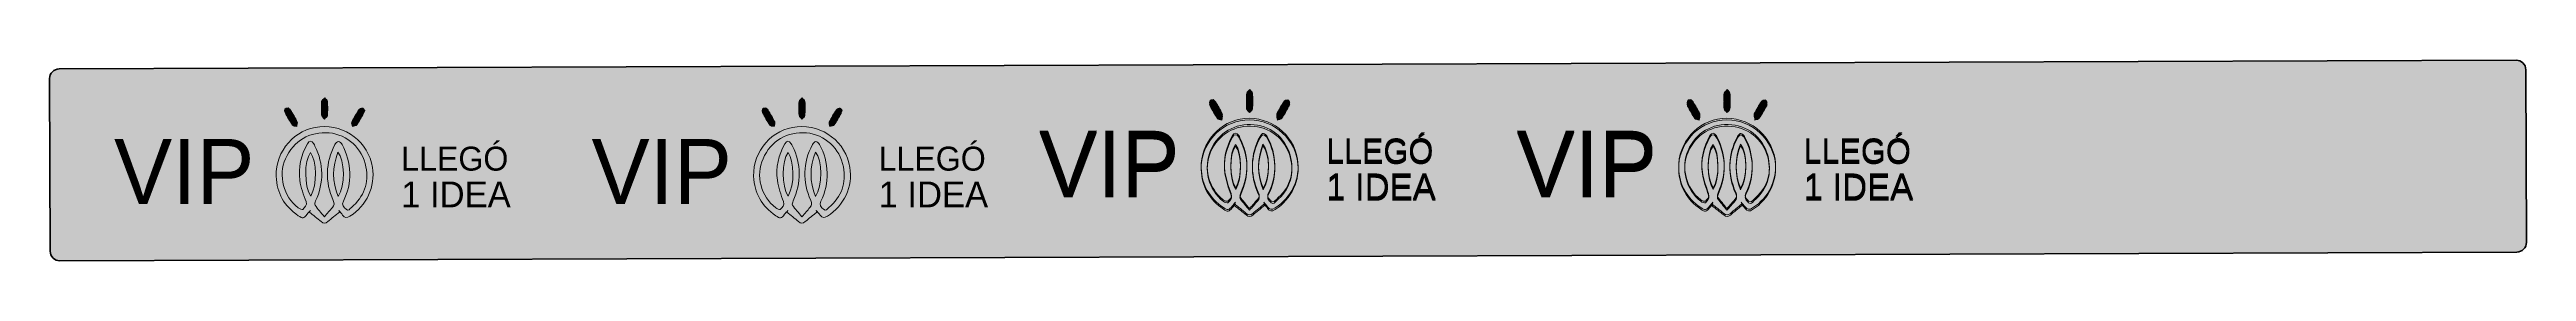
# Model space of a CAD drawing. Header units: millimetres. Extents: x -336 to 268, y -416 to 74.
# Drawn here: x 9.3 to 266.7, y -349.9 to -329 of the extents above; entities that cross this region are included whole.
import ezdxf

# ---------------------------------------------------------------- set-up
doc = ezdxf.new("R2010")
doc.units = ezdxf.units.MM
doc.header["$MEASUREMENT"] = 0
doc.layers.add('Capa 1', color=7, linetype='Continuous', lineweight=0)

msp = doc.modelspace()

# ---------------------------------------------------------------- hatches: boundary and pattern name
at = {"layer": 'Capa 1', "true_color": 0x92784b, "transparency": 33554687}
h = msp.add_hatch(color=35, dxfattribs=at)
h.dxf.hatch_style = 2
edge = h.paths.add_edge_path()
edge.add_spline(control_points=[(10.25, -329.94), (10.25, -329.94), (265.59, -329.02), (265.59, -329.02), (266.14, -329.02), (266.59, -329.46), (266.59, -330.01), (266.59, -330.01), (266.66, -348.01), (266.66, -348.01), (266.66, -348.56), (266.21, -349.02), (265.66, -349.02), (265.66, -349.02), (10.33, -349.94), (10.33, -349.94), (9.78, -349.94), (9.33, -349.49), (9.32, -348.94), (9.32, -348.94), (9.26, -330.94), (9.26, -330.94), (9.26, -330.39), (9.7, -329.94), (10.25, -329.94)], knot_values=[0, 0, 0, 0, 1, 1, 1, 2, 2, 2, 3, 3, 3, 4, 4, 4, 5, 5, 5, 6, 6, 6, 7, 7, 7, 8, 8, 8, 8], degree=3, periodic=0)
at = {"layer": 'Capa 1', "true_color": 0x000000, "transparency": 33554687}
h = msp.add_hatch(color=18, dxfattribs=at)
h.dxf.hatch_style = 2
edge = h.paths.add_edge_path()
edge.add_spline(control_points=[(34.04, -333.98), (34.1, -334.04), (34.23, -334.11), (34.3, -334.22), (34.55, -334.63), (34.8, -335.03), (35, -335.46), (35.06, -335.59), (34.96, -335.78), (34.94, -335.94), (34.78, -335.89), (34.56, -335.89), (34.49, -335.78), (34.21, -335.36), (33.96, -334.92), (33.73, -334.48), (33.6, -334.24), (33.73, -333.99), (34.04, -333.98)], knot_values=[0, 0, 0, 0, 1, 1, 1, 2, 2, 2, 3, 3, 3, 4, 4, 4, 5, 5, 5, 6, 6, 6, 6], degree=3, periodic=0)
h = msp.add_hatch(color=18, dxfattribs=at)
h.dxf.hatch_style = 2
edge = h.paths.add_edge_path()
edge.add_spline(control_points=[(37.52, -334.07), (37.52, -333.82), (37.48, -333.56), (37.53, -333.32), (37.57, -333.18), (37.74, -333.07), (37.85, -332.95), (37.95, -333.07), (38.13, -333.18), (38.14, -333.31), (38.17, -333.81), (38.17, -334.31), (38.14, -334.81), (38.13, -334.94), (37.93, -335.05), (37.82, -335.17), (37.72, -335.04), (37.56, -334.92), (37.53, -334.77), (37.48, -334.55), (37.52, -334.3), (37.52, -334.07), (37.52, -334.07), (37.52, -334.07), (37.52, -334.07)], knot_values=[0, 0, 0, 0, 1, 1, 1, 2, 2, 2, 3, 3, 3, 4, 4, 4, 5, 5, 5, 6, 6, 6, 7, 7, 7, 8, 8, 8, 8], degree=3, periodic=0)
h = msp.add_hatch(color=18, dxfattribs=at)
h.dxf.hatch_style = 2
edge = h.paths.add_edge_path()
edge.add_spline(control_points=[(42.02, -334.28), (41.96, -334.41), (41.93, -334.5), (41.89, -334.58), (41.66, -334.98), (41.45, -335.39), (41.19, -335.76), (41.11, -335.88), (40.89, -335.89), (40.74, -335.95), (40.71, -335.79), (40.61, -335.59), (40.67, -335.48), (40.88, -335.03), (41.14, -334.59), (41.41, -334.18), (41.47, -334.08), (41.67, -334.02), (41.8, -334.03), (41.88, -334.03), (41.95, -334.2), (42.02, -334.28)], knot_values=[0, 0, 0, 0, 1, 1, 1, 2, 2, 2, 3, 3, 3, 4, 4, 4, 5, 5, 5, 6, 6, 6, 7, 7, 7, 7], degree=3, periodic=0)
h = msp.add_hatch(color=18, dxfattribs=at)
h.dxf.hatch_style = 2
edge = h.paths.add_edge_path()
edge.add_spline(control_points=[(83.65, -333.98), (83.72, -334.04), (83.85, -334.11), (83.92, -334.22), (84.17, -334.63), (84.41, -335.03), (84.62, -335.46), (84.67, -335.59), (84.58, -335.78), (84.56, -335.94), (84.4, -335.89), (84.18, -335.89), (84.1, -335.78), (83.82, -335.36), (83.58, -334.92), (83.35, -334.48), (83.22, -334.24), (83.35, -333.99), (83.65, -333.98)], knot_values=[0, 0, 0, 0, 1, 1, 1, 2, 2, 2, 3, 3, 3, 4, 4, 4, 5, 5, 5, 6, 6, 6, 6], degree=3, periodic=0)
h = msp.add_hatch(color=18, dxfattribs=at)
h.dxf.hatch_style = 2
edge = h.paths.add_edge_path()
edge.add_spline(control_points=[(87.14, -334.07), (87.14, -333.82), (87.1, -333.56), (87.15, -333.32), (87.18, -333.18), (87.36, -333.07), (87.47, -332.95), (87.57, -333.07), (87.75, -333.18), (87.76, -333.31), (87.79, -333.81), (87.79, -334.31), (87.75, -334.81), (87.74, -334.94), (87.55, -335.05), (87.44, -335.17), (87.33, -335.04), (87.18, -334.92), (87.15, -334.77), (87.1, -334.55), (87.13, -334.3), (87.13, -334.07), (87.14, -334.07), (87.14, -334.07), (87.14, -334.07)], knot_values=[0, 0, 0, 0, 1, 1, 1, 2, 2, 2, 3, 3, 3, 4, 4, 4, 5, 5, 5, 6, 6, 6, 7, 7, 7, 8, 8, 8, 8], degree=3, periodic=0)
h = msp.add_hatch(color=18, dxfattribs=at)
h.dxf.hatch_style = 2
edge = h.paths.add_edge_path()
edge.add_spline(control_points=[(91.64, -334.28), (91.58, -334.41), (91.55, -334.5), (91.51, -334.58), (91.28, -334.98), (91.07, -335.39), (90.81, -335.76), (90.73, -335.88), (90.51, -335.89), (90.36, -335.95), (90.33, -335.79), (90.23, -335.59), (90.28, -335.48), (90.5, -335.03), (90.75, -334.59), (91.03, -334.18), (91.09, -334.08), (91.29, -334.02), (91.42, -334.03), (91.5, -334.03), (91.57, -334.2), (91.64, -334.28)], knot_values=[0, 0, 0, 0, 1, 1, 1, 2, 2, 2, 3, 3, 3, 4, 4, 4, 5, 5, 5, 6, 6, 6, 7, 7, 7, 7], degree=3, periodic=0)
h = msp.add_hatch(color=18, dxfattribs=at)
h.dxf.hatch_style = 2
edge = h.paths.add_edge_path()
edge.add_spline(control_points=[(130.17, -333.12), (130.24, -333.18), (130.36, -333.26), (130.43, -333.37), (130.68, -333.77), (130.93, -334.18), (131.13, -334.61), (131.19, -334.73), (131.1, -334.93), (131.07, -335.09), (130.92, -335.04), (130.69, -335.03), (130.62, -334.92), (130.34, -334.51), (130.1, -334.07), (129.86, -333.63), (129.73, -333.38), (129.86, -333.13), (130.17, -333.12)], knot_values=[0, 0, 0, 0, 1, 1, 1, 2, 2, 2, 3, 3, 3, 4, 4, 4, 5, 5, 5, 6, 6, 6, 6], degree=3, periodic=0)
h = msp.add_hatch(color=18, dxfattribs=at)
h.dxf.hatch_style = 2
edge = h.paths.add_edge_path()
edge.add_spline(control_points=[(130.17, -333.29), (130.24, -333.35), (130.36, -333.42), (130.43, -333.54), (130.68, -333.94), (130.93, -334.35), (131.13, -334.78), (131.19, -334.9), (131.1, -335.09), (131.07, -335.26), (130.92, -335.2), (130.69, -335.2), (130.62, -335.09), (130.34, -334.68), (130.1, -334.24), (129.86, -333.8), (129.73, -333.55), (129.86, -333.3), (130.17, -333.29)], knot_values=[0, 0, 0, 0, 1, 1, 1, 2, 2, 2, 3, 3, 3, 4, 4, 4, 5, 5, 5, 6, 6, 6, 6], degree=3, periodic=0)
h = msp.add_hatch(color=18, dxfattribs=at)
h.dxf.hatch_style = 2
edge = h.paths.add_edge_path()
edge.add_spline(control_points=[(133.65, -333.21), (133.65, -332.96), (133.61, -332.7), (133.67, -332.46), (133.7, -332.32), (133.88, -332.22), (133.99, -332.09), (134.09, -332.21), (134.26, -332.33), (134.27, -332.45), (134.31, -332.95), (134.31, -333.46), (134.27, -333.95), (134.26, -334.08), (134.06, -334.2), (133.95, -334.32), (133.85, -334.19), (133.69, -334.06), (133.66, -333.92), (133.61, -333.69), (133.65, -333.45), (133.65, -333.21), (133.65, -333.21), (133.65, -333.21), (133.65, -333.21)], knot_values=[0, 0, 0, 0, 1, 1, 1, 2, 2, 2, 3, 3, 3, 4, 4, 4, 5, 5, 5, 6, 6, 6, 7, 7, 7, 8, 8, 8, 8], degree=3, periodic=0)
h = msp.add_hatch(color=18, dxfattribs=at)
h.dxf.hatch_style = 2
edge = h.paths.add_edge_path()
edge.add_spline(control_points=[(133.65, -333.38), (133.65, -333.13), (133.61, -332.87), (133.67, -332.63), (133.7, -332.49), (133.88, -332.38), (133.99, -332.26), (134.09, -332.38), (134.26, -332.5), (134.27, -332.62), (134.31, -333.12), (134.31, -333.62), (134.27, -334.12), (134.26, -334.25), (134.06, -334.36), (133.95, -334.49), (133.85, -334.35), (133.69, -334.23), (133.66, -334.09), (133.61, -333.86), (133.65, -333.62), (133.65, -333.38), (133.65, -333.38), (133.65, -333.38), (133.65, -333.38)], knot_values=[0, 0, 0, 0, 1, 1, 1, 2, 2, 2, 3, 3, 3, 4, 4, 4, 5, 5, 5, 6, 6, 6, 7, 7, 7, 8, 8, 8, 8], degree=3, periodic=0)
h = msp.add_hatch(color=18, dxfattribs=at)
h.dxf.hatch_style = 2
edge = h.paths.add_edge_path()
edge.add_spline(control_points=[(138.15, -333.43), (138.1, -333.56), (138.07, -333.64), (138.02, -333.72), (137.8, -334.12), (137.58, -334.53), (137.32, -334.91), (137.24, -335.02), (137.03, -335.04), (136.87, -335.1), (136.84, -334.94), (136.74, -334.74), (136.8, -334.62), (137.02, -334.17), (137.27, -333.74), (137.54, -333.32), (137.61, -333.22), (137.8, -333.16), (137.93, -333.17), (138.01, -333.18), (138.08, -333.34), (138.15, -333.43)], knot_values=[0, 0, 0, 0, 1, 1, 1, 2, 2, 2, 3, 3, 3, 4, 4, 4, 5, 5, 5, 6, 6, 6, 7, 7, 7, 7], degree=3, periodic=0)
h = msp.add_hatch(color=18, dxfattribs=at)
h.dxf.hatch_style = 2
edge = h.paths.add_edge_path()
edge.add_spline(control_points=[(138.15, -333.6), (138.1, -333.73), (138.07, -333.81), (138.02, -333.89), (137.8, -334.29), (137.58, -334.7), (137.32, -335.08), (137.24, -335.19), (137.03, -335.2), (136.87, -335.26), (136.84, -335.1), (136.74, -334.91), (136.8, -334.79), (137.02, -334.34), (137.27, -333.91), (137.54, -333.49), (137.61, -333.39), (137.8, -333.33), (137.93, -333.34), (138.01, -333.34), (138.08, -333.51), (138.15, -333.6)], knot_values=[0, 0, 0, 0, 1, 1, 1, 2, 2, 2, 3, 3, 3, 4, 4, 4, 5, 5, 5, 6, 6, 6, 7, 7, 7, 7], degree=3, periodic=0)
h = msp.add_hatch(color=18, dxfattribs=at)
h.dxf.hatch_style = 2
edge = h.paths.add_edge_path()
edge.add_spline(control_points=[(179.79, -333.12), (179.85, -333.18), (179.98, -333.26), (180.05, -333.37), (180.3, -333.77), (180.55, -334.18), (180.75, -334.61), (180.81, -334.73), (180.72, -334.93), (180.69, -335.09), (180.54, -335.04), (180.31, -335.03), (180.24, -334.92), (179.96, -334.51), (179.72, -334.07), (179.48, -333.63), (179.35, -333.38), (179.48, -333.13), (179.79, -333.12)], knot_values=[0, 0, 0, 0, 1, 1, 1, 2, 2, 2, 3, 3, 3, 4, 4, 4, 5, 5, 5, 6, 6, 6, 6], degree=3, periodic=0)
h = msp.add_hatch(color=18, dxfattribs=at)
h.dxf.hatch_style = 2
edge = h.paths.add_edge_path()
edge.add_spline(control_points=[(179.79, -333.29), (179.85, -333.35), (179.98, -333.42), (180.05, -333.54), (180.3, -333.94), (180.55, -334.35), (180.75, -334.78), (180.81, -334.9), (180.72, -335.09), (180.69, -335.26), (180.54, -335.2), (180.31, -335.2), (180.24, -335.09), (179.96, -334.68), (179.72, -334.24), (179.48, -333.8), (179.35, -333.55), (179.48, -333.3), (179.79, -333.29)], knot_values=[0, 0, 0, 0, 1, 1, 1, 2, 2, 2, 3, 3, 3, 4, 4, 4, 5, 5, 5, 6, 6, 6, 6], degree=3, periodic=0)
h = msp.add_hatch(color=18, dxfattribs=at)
h.dxf.hatch_style = 2
edge = h.paths.add_edge_path()
edge.add_spline(control_points=[(183.27, -333.21), (183.27, -332.96), (183.23, -332.7), (183.29, -332.46), (183.32, -332.32), (183.49, -332.22), (183.61, -332.09), (183.7, -332.21), (183.88, -332.33), (183.89, -332.45), (183.92, -332.95), (183.93, -333.46), (183.89, -333.95), (183.88, -334.08), (183.68, -334.2), (183.57, -334.32), (183.47, -334.19), (183.31, -334.06), (183.28, -333.92), (183.23, -333.69), (183.27, -333.45), (183.27, -333.21), (183.27, -333.21), (183.27, -333.21), (183.27, -333.21)], knot_values=[0, 0, 0, 0, 1, 1, 1, 2, 2, 2, 3, 3, 3, 4, 4, 4, 5, 5, 5, 6, 6, 6, 7, 7, 7, 8, 8, 8, 8], degree=3, periodic=0)
h = msp.add_hatch(color=18, dxfattribs=at)
h.dxf.hatch_style = 2
edge = h.paths.add_edge_path()
edge.add_spline(control_points=[(183.27, -333.38), (183.27, -333.13), (183.23, -332.87), (183.29, -332.63), (183.32, -332.49), (183.49, -332.38), (183.61, -332.26), (183.7, -332.38), (183.88, -332.5), (183.89, -332.62), (183.92, -333.12), (183.93, -333.62), (183.89, -334.12), (183.88, -334.25), (183.68, -334.36), (183.57, -334.49), (183.47, -334.35), (183.31, -334.23), (183.28, -334.09), (183.23, -333.86), (183.27, -333.62), (183.27, -333.38), (183.27, -333.38), (183.27, -333.38), (183.27, -333.38)], knot_values=[0, 0, 0, 0, 1, 1, 1, 2, 2, 2, 3, 3, 3, 4, 4, 4, 5, 5, 5, 6, 6, 6, 7, 7, 7, 8, 8, 8, 8], degree=3, periodic=0)
h = msp.add_hatch(color=18, dxfattribs=at)
h.dxf.hatch_style = 2
edge = h.paths.add_edge_path()
edge.add_spline(control_points=[(187.77, -333.43), (187.72, -333.56), (187.69, -333.64), (187.64, -333.72), (187.41, -334.12), (187.2, -334.53), (186.94, -334.91), (186.86, -335.02), (186.64, -335.04), (186.49, -335.1), (186.46, -334.94), (186.36, -334.74), (186.42, -334.62), (186.63, -334.17), (186.89, -333.74), (187.16, -333.32), (187.23, -333.22), (187.42, -333.16), (187.55, -333.17), (187.63, -333.18), (187.7, -333.34), (187.77, -333.43)], knot_values=[0, 0, 0, 0, 1, 1, 1, 2, 2, 2, 3, 3, 3, 4, 4, 4, 5, 5, 5, 6, 6, 6, 7, 7, 7, 7], degree=3, periodic=0)
h = msp.add_hatch(color=18, dxfattribs=at)
h.dxf.hatch_style = 2
edge = h.paths.add_edge_path()
edge.add_spline(control_points=[(187.77, -333.6), (187.72, -333.73), (187.69, -333.81), (187.64, -333.89), (187.41, -334.29), (187.2, -334.7), (186.94, -335.08), (186.86, -335.19), (186.64, -335.2), (186.49, -335.26), (186.46, -335.1), (186.36, -334.91), (186.42, -334.79), (186.63, -334.34), (186.89, -333.91), (187.16, -333.49), (187.23, -333.39), (187.42, -333.33), (187.55, -333.34), (187.63, -333.34), (187.7, -333.51), (187.77, -333.6)], knot_values=[0, 0, 0, 0, 1, 1, 1, 2, 2, 2, 3, 3, 3, 4, 4, 4, 5, 5, 5, 6, 6, 6, 7, 7, 7, 7], degree=3, periodic=0)
h = msp.add_hatch(color=18, dxfattribs=at)
h.dxf.hatch_style = 2
edge = h.paths.add_edge_path()
edge.add_spline(control_points=[(36.4, -343.18), (37.09, -342.03), (37.02, -339.51), (36.38, -338.66), (35.71, -339.52), (35.7, -342.17), (36.4, -343.18)], knot_values=[0, 0, 0, 0, 1, 1, 1, 2, 2, 2, 2], degree=3, periodic=0)
edge = h.paths.add_edge_path()
edge.add_spline(control_points=[(39.24, -343.22), (40, -342.16), (39.96, -339.39), (39.22, -338.62), (38.63, -340.15), (38.62, -341.65), (39.24, -343.22)], knot_values=[0, 0, 0, 0, 1, 1, 1, 2, 2, 2, 2], degree=3, periodic=0)
edge = h.paths.add_edge_path()
edge.add_spline(control_points=[(37.82, -345.35), (38.14, -344.98), (38.4, -344.68), (38.66, -344.39), (38.87, -344.16), (38.87, -343.94), (38.74, -343.64), (37.87, -341.68), (37.92, -339.73), (38.92, -337.82), (38.99, -337.68), (39.16, -337.49), (39.27, -337.5), (39.41, -337.52), (39.58, -337.68), (39.66, -337.82), (40.16, -338.74), (40.43, -339.73), (40.45, -340.78), (40.47, -341.81), (40.27, -342.8), (39.79, -343.72), (39.58, -344.14), (39.86, -344.35), (40.07, -344.56), (40.31, -344.81), (40.47, -344.5), (40.62, -344.38), (41.94, -343.26), (42.45, -341.82), (42.14, -340.13), (41.78, -338.21), (40.19, -336.77), (38.32, -336.6), (36.31, -336.43), (34.61, -337.41), (33.78, -339.29), (33, -341.05), (33.57, -343.24), (35.1, -344.42), (35.23, -344.52), (35.53, -344.63), (35.58, -344.58), (35.76, -344.36), (36.05, -344.19), (35.91, -343.77), (35.65, -343.05), (35.38, -342.3), (35.27, -341.54), (35.08, -340.2), (35.39, -338.92), (36.06, -337.74), (36.25, -337.39), (36.5, -337.39), (36.71, -337.73), (36.76, -337.8), (36.8, -337.89), (36.84, -337.97), (37.76, -339.87), (37.78, -341.77), (36.91, -343.7), (36.85, -343.83), (36.79, -344.04), (36.85, -344.13), (37.14, -344.54), (37.46, -344.91), (37.82, -345.35)], knot_values=[0, 0, 0, 0, 1, 1, 1, 2, 2, 2, 3, 3, 3, 4, 4, 4, 5, 5, 5, 6, 6, 6, 7, 7, 7, 8, 8, 8, 9, 9, 9, 10, 10, 10, 11, 11, 11, 12, 12, 12, 13, 13, 13, 14, 14, 14, 15, 15, 15, 16, 16, 16, 17, 17, 17, 18, 18, 18, 19, 19, 19, 20, 20, 20, 21, 21, 21, 22, 22, 22, 22], degree=3, periodic=0)
edge = h.paths.add_edge_path()
edge.add_spline(control_points=[(39.4, -344.85), (38.99, -345.18), (38.57, -345.5), (38.18, -345.85), (37.92, -346.07), (37.73, -346.05), (37.49, -345.85), (37.08, -345.51), (36.66, -345.19), (36.25, -344.86), (36.29, -344.8), (36.33, -344.74), (36.37, -344.68), (36.25, -344.81), (36.13, -344.95), (36.02, -345.09), (35.67, -345.52), (35.57, -345.55), (35.1, -345.23), (33.66, -344.24), (32.86, -342.88), (32.81, -341.12), (32.73, -338.48), (34.75, -336.18), (37.33, -335.96), (40.01, -335.72), (42.39, -337.56), (42.81, -340.2), (43.14, -342.19), (42.2, -344.21), (40.48, -345.29), (40.15, -345.49), (39.93, -345.47), (39.71, -345.17), (39.59, -345), (39.45, -344.85), (39.31, -344.69), (39.34, -344.74), (39.37, -344.79), (39.4, -344.85)], knot_values=[0, 0, 0, 0, 1, 1, 1, 2, 2, 2, 3, 3, 3, 4, 4, 4, 5, 5, 5, 6, 6, 6, 7, 7, 7, 8, 8, 8, 9, 9, 9, 10, 10, 10, 11, 11, 11, 12, 12, 12, 13, 13, 13, 13], degree=3, periodic=0)
h = msp.add_hatch(color=18, dxfattribs=at)
h.dxf.hatch_style = 2
edge = h.paths.add_edge_path()
edge.add_spline(control_points=[(86.01, -343.18), (86.71, -342.03), (86.64, -339.51), (86, -338.66), (85.33, -339.52), (85.32, -342.17), (86.01, -343.18)], knot_values=[0, 0, 0, 0, 1, 1, 1, 2, 2, 2, 2], degree=3, periodic=0)
edge = h.paths.add_edge_path()
edge.add_spline(control_points=[(88.86, -343.22), (89.62, -342.16), (89.57, -339.39), (88.84, -338.62), (88.25, -340.15), (88.23, -341.65), (88.86, -343.22)], knot_values=[0, 0, 0, 0, 1, 1, 1, 2, 2, 2, 2], degree=3, periodic=0)
edge = h.paths.add_edge_path()
edge.add_spline(control_points=[(87.44, -345.35), (87.76, -344.98), (88.01, -344.68), (88.28, -344.39), (88.49, -344.16), (88.49, -343.94), (88.36, -343.64), (87.49, -341.68), (87.53, -339.73), (88.54, -337.82), (88.61, -337.68), (88.78, -337.49), (88.89, -337.5), (89.03, -337.52), (89.2, -337.68), (89.28, -337.82), (89.78, -338.74), (90.04, -339.73), (90.07, -340.78), (90.09, -341.81), (89.88, -342.8), (89.41, -343.72), (89.2, -344.14), (89.48, -344.35), (89.69, -344.56), (89.93, -344.81), (90.09, -344.5), (90.24, -344.38), (91.56, -343.26), (92.07, -341.82), (91.76, -340.13), (91.4, -338.21), (89.8, -336.77), (87.93, -336.6), (85.92, -336.43), (84.23, -337.41), (83.4, -339.29), (82.62, -341.05), (83.19, -343.24), (84.72, -344.42), (84.85, -344.52), (85.15, -344.63), (85.19, -344.58), (85.38, -344.36), (85.67, -344.19), (85.52, -343.77), (85.27, -343.05), (85, -342.3), (84.89, -341.54), (84.7, -340.2), (85.01, -338.92), (85.67, -337.74), (85.87, -337.39), (86.12, -337.39), (86.33, -337.73), (86.38, -337.8), (86.42, -337.89), (86.46, -337.97), (87.38, -339.87), (87.4, -341.77), (86.53, -343.7), (86.47, -343.83), (86.41, -344.04), (86.47, -344.13), (86.75, -344.54), (87.08, -344.91), (87.44, -345.35)], knot_values=[0, 0, 0, 0, 1, 1, 1, 2, 2, 2, 3, 3, 3, 4, 4, 4, 5, 5, 5, 6, 6, 6, 7, 7, 7, 8, 8, 8, 9, 9, 9, 10, 10, 10, 11, 11, 11, 12, 12, 12, 13, 13, 13, 14, 14, 14, 15, 15, 15, 16, 16, 16, 17, 17, 17, 18, 18, 18, 19, 19, 19, 20, 20, 20, 21, 21, 21, 22, 22, 22, 22], degree=3, periodic=0)
edge = h.paths.add_edge_path()
edge.add_spline(control_points=[(89.02, -344.85), (88.61, -345.18), (88.19, -345.5), (87.79, -345.85), (87.54, -346.07), (87.35, -346.05), (87.1, -345.85), (86.7, -345.51), (86.28, -345.19), (85.87, -344.86), (85.91, -344.8), (85.95, -344.74), (85.99, -344.68), (85.87, -344.81), (85.75, -344.95), (85.64, -345.09), (85.29, -345.52), (85.18, -345.55), (84.72, -345.23), (83.28, -344.24), (82.48, -342.88), (82.43, -341.12), (82.35, -338.48), (84.37, -336.18), (86.95, -335.96), (89.62, -335.72), (92.01, -337.56), (92.43, -340.2), (92.75, -342.19), (91.82, -344.21), (90.1, -345.29), (89.77, -345.49), (89.55, -345.47), (89.33, -345.17), (89.2, -345), (89.06, -344.85), (88.93, -344.69), (88.96, -344.74), (88.99, -344.79), (89.02, -344.85)], knot_values=[0, 0, 0, 0, 1, 1, 1, 2, 2, 2, 3, 3, 3, 4, 4, 4, 5, 5, 5, 6, 6, 6, 7, 7, 7, 8, 8, 8, 9, 9, 9, 10, 10, 10, 11, 11, 11, 12, 12, 12, 13, 13, 13, 13], degree=3, periodic=0)
h = msp.add_hatch(color=18, dxfattribs=at)
h.dxf.hatch_style = 2
edge = h.paths.add_edge_path()
edge.add_spline(control_points=[(132.53, -342.33), (133.22, -341.17), (133.16, -338.66), (132.52, -337.8), (131.84, -338.67), (131.84, -341.31), (132.53, -342.33)], knot_values=[0, 0, 0, 0, 1, 1, 1, 2, 2, 2, 2], degree=3, periodic=0)
edge = h.paths.add_edge_path()
edge.add_spline(control_points=[(135.37, -342.36), (136.13, -341.31), (136.09, -338.54), (135.35, -337.77), (134.76, -339.3), (134.75, -340.8), (135.37, -342.36)], knot_values=[0, 0, 0, 0, 1, 1, 1, 2, 2, 2, 2], degree=3, periodic=0)
edge = h.paths.add_edge_path()
edge.add_spline(control_points=[(133.95, -344.49), (134.28, -344.13), (134.53, -343.83), (134.79, -343.54), (135.01, -343.3), (135.01, -343.08), (134.87, -342.79), (134, -340.82), (134.05, -338.87), (135.05, -336.97), (135.13, -336.83), (135.3, -336.64), (135.4, -336.65), (135.55, -336.66), (135.72, -336.83), (135.79, -336.97), (136.3, -337.89), (136.56, -338.88), (136.58, -339.92), (136.6, -340.95), (136.4, -341.95), (135.93, -342.86), (135.71, -343.28), (136, -343.49), (136.21, -343.71), (136.44, -343.96), (136.61, -343.65), (136.75, -343.53), (138.07, -342.41), (138.59, -340.97), (138.27, -339.28), (137.91, -337.35), (136.32, -335.91), (134.45, -335.75), (132.44, -335.57), (130.74, -336.56), (129.92, -338.43), (129.14, -340.2), (129.7, -342.38), (131.23, -343.57), (131.36, -343.67), (131.66, -343.77), (131.71, -343.72), (131.9, -343.5), (132.19, -343.33), (132.04, -342.92), (131.78, -342.19), (131.52, -341.45), (131.41, -340.69), (131.21, -339.35), (131.53, -338.07), (132.19, -336.88), (132.39, -336.53), (132.63, -336.54), (132.85, -336.87), (132.89, -336.95), (132.93, -337.03), (132.97, -337.12), (133.89, -339.01), (133.92, -340.92), (133.05, -342.84), (132.99, -342.97), (132.93, -343.19), (132.99, -343.28), (133.27, -343.68), (133.6, -344.05), (133.95, -344.49)], knot_values=[0, 0, 0, 0, 1, 1, 1, 2, 2, 2, 3, 3, 3, 4, 4, 4, 5, 5, 5, 6, 6, 6, 7, 7, 7, 8, 8, 8, 9, 9, 9, 10, 10, 10, 11, 11, 11, 12, 12, 12, 13, 13, 13, 14, 14, 14, 15, 15, 15, 16, 16, 16, 17, 17, 17, 18, 18, 18, 19, 19, 19, 20, 20, 20, 21, 21, 21, 22, 22, 22, 22], degree=3, periodic=0)
edge = h.paths.add_edge_path()
edge.add_spline(control_points=[(135.53, -343.99), (135.12, -344.33), (134.7, -344.65), (134.31, -345), (134.06, -345.22), (133.86, -345.2), (133.62, -344.99), (133.22, -344.65), (132.8, -344.33), (132.38, -344), (132.42, -343.94), (132.46, -343.88), (132.5, -343.82), (132.39, -343.96), (132.27, -344.1), (132.16, -344.24), (131.8, -344.67), (131.7, -344.69), (131.24, -344.38), (129.79, -343.39), (128.99, -342.03), (128.94, -340.27), (128.86, -337.62), (130.88, -335.33), (133.46, -335.1), (136.14, -334.87), (138.52, -336.71), (138.95, -339.34), (139.27, -341.33), (138.33, -343.36), (136.61, -344.43), (136.29, -344.64), (136.06, -344.61), (135.84, -344.31), (135.72, -344.15), (135.58, -343.99), (135.45, -343.83), (135.48, -343.89), (135.5, -343.94), (135.53, -343.99)], knot_values=[0, 0, 0, 0, 1, 1, 1, 2, 2, 2, 3, 3, 3, 4, 4, 4, 5, 5, 5, 6, 6, 6, 7, 7, 7, 8, 8, 8, 9, 9, 9, 10, 10, 10, 11, 11, 11, 12, 12, 12, 13, 13, 13, 13], degree=3, periodic=0)
h = msp.add_hatch(color=18, dxfattribs=at)
h.dxf.hatch_style = 2
edge = h.paths.add_edge_path()
edge.add_spline(control_points=[(132.53, -342.5), (133.22, -341.34), (133.16, -338.83), (132.52, -337.97), (131.84, -338.84), (131.84, -341.48), (132.53, -342.5)], knot_values=[0, 0, 0, 0, 1, 1, 1, 2, 2, 2, 2], degree=3, periodic=0)
edge = h.paths.add_edge_path()
edge.add_spline(control_points=[(135.37, -342.53), (136.13, -341.47), (136.09, -338.7), (135.35, -337.94), (134.76, -339.47), (134.75, -340.97), (135.37, -342.53)], knot_values=[0, 0, 0, 0, 1, 1, 1, 2, 2, 2, 2], degree=3, periodic=0)
edge = h.paths.add_edge_path()
edge.add_spline(control_points=[(133.95, -344.66), (134.28, -344.29), (134.53, -344), (134.79, -343.71), (135.01, -343.47), (135.01, -343.25), (134.87, -342.96), (134, -340.99), (134.05, -339.04), (135.05, -337.13), (135.13, -337), (135.3, -336.8), (135.4, -336.82), (135.55, -336.83), (135.72, -336.99), (135.79, -337.14), (136.3, -338.06), (136.56, -339.04), (136.58, -340.09), (136.6, -341.12), (136.4, -342.12), (135.93, -343.03), (135.71, -343.45), (136, -343.66), (136.21, -343.88), (136.44, -344.12), (136.61, -343.82), (136.75, -343.69), (138.07, -342.57), (138.59, -341.14), (138.27, -339.45), (137.91, -337.52), (136.32, -336.08), (134.45, -335.92), (132.44, -335.74), (130.74, -336.73), (129.92, -338.6), (129.14, -340.37), (129.7, -342.55), (131.23, -343.73), (131.36, -343.84), (131.66, -343.94), (131.71, -343.89), (131.9, -343.67), (132.19, -343.5), (132.04, -343.09), (131.78, -342.36), (131.52, -341.62), (131.41, -340.86), (131.21, -339.51), (131.53, -338.24), (132.19, -337.05), (132.39, -336.7), (132.63, -336.7), (132.85, -337.04), (132.89, -337.12), (132.93, -337.2), (132.97, -337.29), (133.89, -339.18), (133.92, -341.09), (133.05, -343.01), (132.99, -343.14), (132.93, -343.36), (132.99, -343.45), (133.27, -343.85), (133.6, -344.22), (133.95, -344.66)], knot_values=[0, 0, 0, 0, 1, 1, 1, 2, 2, 2, 3, 3, 3, 4, 4, 4, 5, 5, 5, 6, 6, 6, 7, 7, 7, 8, 8, 8, 9, 9, 9, 10, 10, 10, 11, 11, 11, 12, 12, 12, 13, 13, 13, 14, 14, 14, 15, 15, 15, 16, 16, 16, 17, 17, 17, 18, 18, 18, 19, 19, 19, 20, 20, 20, 21, 21, 21, 22, 22, 22, 22], degree=3, periodic=0)
edge = h.paths.add_edge_path()
edge.add_spline(control_points=[(135.53, -344.16), (135.12, -344.5), (134.7, -344.82), (134.31, -345.17), (134.06, -345.39), (133.86, -345.36), (133.62, -345.16), (133.22, -344.82), (132.8, -344.5), (132.38, -344.17), (132.42, -344.11), (132.46, -344.05), (132.5, -343.99), (132.39, -344.13), (132.27, -344.26), (132.16, -344.4), (131.8, -344.83), (131.7, -344.86), (131.24, -344.55), (129.79, -343.56), (128.99, -342.2), (128.94, -340.43), (128.86, -337.79), (130.88, -335.5), (133.46, -335.27), (136.14, -335.03), (138.52, -336.88), (138.95, -339.51), (139.27, -341.5), (138.33, -343.52), (136.61, -344.6), (136.29, -344.81), (136.06, -344.78), (135.84, -344.48), (135.72, -344.32), (135.58, -344.16), (135.45, -344), (135.48, -344.05), (135.5, -344.11), (135.53, -344.16)], knot_values=[0, 0, 0, 0, 1, 1, 1, 2, 2, 2, 3, 3, 3, 4, 4, 4, 5, 5, 5, 6, 6, 6, 7, 7, 7, 8, 8, 8, 9, 9, 9, 10, 10, 10, 11, 11, 11, 12, 12, 12, 13, 13, 13, 13], degree=3, periodic=0)
h = msp.add_hatch(color=18, dxfattribs=at)
h.dxf.hatch_style = 2
edge = h.paths.add_edge_path()
edge.add_spline(control_points=[(182.15, -342.33), (182.84, -341.17), (182.78, -338.66), (182.14, -337.8), (181.46, -338.67), (181.45, -341.31), (182.15, -342.33)], knot_values=[0, 0, 0, 0, 1, 1, 1, 2, 2, 2, 2], degree=3, periodic=0)
edge = h.paths.add_edge_path()
edge.add_spline(control_points=[(184.99, -342.36), (185.75, -341.31), (185.71, -338.54), (184.97, -337.77), (184.38, -339.3), (184.37, -340.8), (184.99, -342.36)], knot_values=[0, 0, 0, 0, 1, 1, 1, 2, 2, 2, 2], degree=3, periodic=0)
edge = h.paths.add_edge_path()
edge.add_spline(control_points=[(183.57, -344.49), (183.89, -344.13), (184.15, -343.83), (184.41, -343.54), (184.63, -343.3), (184.62, -343.08), (184.49, -342.79), (183.62, -340.82), (183.67, -338.87), (184.67, -336.97), (184.74, -336.83), (184.92, -336.64), (185.02, -336.65), (185.16, -336.66), (185.33, -336.83), (185.41, -336.97), (185.91, -337.89), (186.18, -338.88), (186.2, -339.92), (186.22, -340.95), (186.02, -341.95), (185.55, -342.86), (185.33, -343.28), (185.62, -343.49), (185.82, -343.71), (186.06, -343.96), (186.23, -343.65), (186.37, -343.53), (187.69, -342.41), (188.21, -340.97), (187.89, -339.28), (187.53, -337.35), (185.94, -335.91), (184.07, -335.75), (182.06, -335.57), (180.36, -336.56), (179.53, -338.43), (178.76, -340.2), (179.32, -342.38), (180.85, -343.57), (180.98, -343.67), (181.28, -343.77), (181.33, -343.72), (181.52, -343.5), (181.8, -343.33), (181.66, -342.92), (181.4, -342.19), (181.14, -341.45), (181.03, -340.69), (180.83, -339.35), (181.15, -338.07), (181.81, -336.88), (182, -336.53), (182.25, -336.54), (182.46, -336.87), (182.51, -336.95), (182.55, -337.03), (182.59, -337.12), (183.51, -339.01), (183.53, -340.92), (182.66, -342.84), (182.6, -342.97), (182.54, -343.19), (182.61, -343.28), (182.89, -343.68), (183.22, -344.05), (183.57, -344.49)], knot_values=[0, 0, 0, 0, 1, 1, 1, 2, 2, 2, 3, 3, 3, 4, 4, 4, 5, 5, 5, 6, 6, 6, 7, 7, 7, 8, 8, 8, 9, 9, 9, 10, 10, 10, 11, 11, 11, 12, 12, 12, 13, 13, 13, 14, 14, 14, 15, 15, 15, 16, 16, 16, 17, 17, 17, 18, 18, 18, 19, 19, 19, 20, 20, 20, 21, 21, 21, 22, 22, 22, 22], degree=3, periodic=0)
edge = h.paths.add_edge_path()
edge.add_spline(control_points=[(185.15, -343.99), (184.74, -344.33), (184.32, -344.65), (183.93, -345), (183.68, -345.22), (183.48, -345.2), (183.24, -344.99), (182.84, -344.65), (182.42, -344.33), (182, -344), (182.04, -343.94), (182.08, -343.88), (182.12, -343.82), (182, -343.96), (181.89, -344.1), (181.77, -344.24), (181.42, -344.67), (181.32, -344.69), (180.86, -344.38), (179.41, -343.39), (178.61, -342.03), (178.56, -340.27), (178.48, -337.62), (180.5, -335.33), (183.08, -335.1), (185.76, -334.87), (188.14, -336.71), (188.57, -339.34), (188.89, -341.33), (187.95, -343.36), (186.23, -344.43), (185.91, -344.64), (185.68, -344.61), (185.46, -344.31), (185.34, -344.15), (185.2, -343.99), (185.06, -343.83), (185.09, -343.89), (185.12, -343.94), (185.15, -343.99)], knot_values=[0, 0, 0, 0, 1, 1, 1, 2, 2, 2, 3, 3, 3, 4, 4, 4, 5, 5, 5, 6, 6, 6, 7, 7, 7, 8, 8, 8, 9, 9, 9, 10, 10, 10, 11, 11, 11, 12, 12, 12, 13, 13, 13, 13], degree=3, periodic=0)
h = msp.add_hatch(color=18, dxfattribs=at)
h.dxf.hatch_style = 2
edge = h.paths.add_edge_path()
edge.add_spline(control_points=[(182.15, -342.5), (182.84, -341.34), (182.78, -338.83), (182.14, -337.97), (181.46, -338.84), (181.45, -341.48), (182.15, -342.5)], knot_values=[0, 0, 0, 0, 1, 1, 1, 2, 2, 2, 2], degree=3, periodic=0)
edge = h.paths.add_edge_path()
edge.add_spline(control_points=[(184.99, -342.53), (185.75, -341.47), (185.71, -338.7), (184.97, -337.94), (184.38, -339.47), (184.37, -340.97), (184.99, -342.53)], knot_values=[0, 0, 0, 0, 1, 1, 1, 2, 2, 2, 2], degree=3, periodic=0)
edge = h.paths.add_edge_path()
edge.add_spline(control_points=[(183.57, -344.66), (183.89, -344.29), (184.15, -344), (184.41, -343.71), (184.63, -343.47), (184.62, -343.25), (184.49, -342.96), (183.62, -340.99), (183.67, -339.04), (184.67, -337.13), (184.74, -337), (184.92, -336.8), (185.02, -336.82), (185.16, -336.83), (185.33, -336.99), (185.41, -337.14), (185.91, -338.06), (186.18, -339.04), (186.2, -340.09), (186.22, -341.12), (186.02, -342.12), (185.55, -343.03), (185.33, -343.45), (185.62, -343.66), (185.82, -343.88), (186.06, -344.12), (186.23, -343.82), (186.37, -343.69), (187.69, -342.57), (188.21, -341.14), (187.89, -339.45), (187.53, -337.52), (185.94, -336.08), (184.07, -335.92), (182.06, -335.74), (180.36, -336.73), (179.53, -338.6), (178.76, -340.37), (179.32, -342.55), (180.85, -343.73), (180.98, -343.84), (181.28, -343.94), (181.33, -343.89), (181.52, -343.67), (181.8, -343.5), (181.66, -343.09), (181.4, -342.36), (181.14, -341.62), (181.03, -340.86), (180.83, -339.51), (181.15, -338.24), (181.81, -337.05), (182, -336.7), (182.25, -336.7), (182.46, -337.04), (182.51, -337.12), (182.55, -337.2), (182.59, -337.29), (183.51, -339.18), (183.53, -341.09), (182.66, -343.01), (182.6, -343.14), (182.54, -343.36), (182.61, -343.45), (182.89, -343.85), (183.22, -344.22), (183.57, -344.66)], knot_values=[0, 0, 0, 0, 1, 1, 1, 2, 2, 2, 3, 3, 3, 4, 4, 4, 5, 5, 5, 6, 6, 6, 7, 7, 7, 8, 8, 8, 9, 9, 9, 10, 10, 10, 11, 11, 11, 12, 12, 12, 13, 13, 13, 14, 14, 14, 15, 15, 15, 16, 16, 16, 17, 17, 17, 18, 18, 18, 19, 19, 19, 20, 20, 20, 21, 21, 21, 22, 22, 22, 22], degree=3, periodic=0)
edge = h.paths.add_edge_path()
edge.add_spline(control_points=[(185.15, -344.16), (184.74, -344.5), (184.32, -344.82), (183.93, -345.17), (183.68, -345.39), (183.48, -345.36), (183.24, -345.16), (182.84, -344.82), (182.42, -344.5), (182, -344.17), (182.04, -344.11), (182.08, -344.05), (182.12, -343.99), (182, -344.13), (181.89, -344.26), (181.77, -344.4), (181.42, -344.83), (181.32, -344.86), (180.86, -344.55), (179.41, -343.56), (178.61, -342.2), (178.56, -340.43), (178.48, -337.79), (180.5, -335.5), (183.08, -335.27), (185.76, -335.03), (188.14, -336.88), (188.57, -339.51), (188.89, -341.5), (187.95, -343.52), (186.23, -344.6), (185.91, -344.81), (185.68, -344.78), (185.46, -344.48), (185.34, -344.32), (185.2, -344.16), (185.06, -344), (185.09, -344.05), (185.12, -344.11), (185.15, -344.16)], knot_values=[0, 0, 0, 0, 1, 1, 1, 2, 2, 2, 3, 3, 3, 4, 4, 4, 5, 5, 5, 6, 6, 6, 7, 7, 7, 8, 8, 8, 9, 9, 9, 10, 10, 10, 11, 11, 11, 12, 12, 12, 13, 13, 13, 13], degree=3, periodic=0)

# ---------------------------------------------------------------- linework, layer by layer
at = {"layer": 'Capa 1', "color": 35, "lineweight": 35, "true_color": 0x92784b}
msp.add_open_spline([(10.25, -329.94), (10.25, -329.94), (265.59, -329.02), (265.59, -329.02), (266.14, -329.02), (266.59, -329.46), (266.59, -330.01), (266.59, -330.01), (266.66, -348.01), (266.66, -348.01), (266.66, -348.56), (266.21, -349.02), (265.66, -349.02), (265.66, -349.02), (10.33, -349.94), (10.33, -349.94), (9.78, -349.94), (9.33, -349.49), (9.32, -348.94), (9.32, -348.94), (9.26, -330.94), (9.26, -330.94), (9.26, -330.39), (9.7, -329.94), (10.25, -329.94)], degree=3, knots=[0, 0, 0, 0, 1, 1, 1, 2, 2, 2, 3, 3, 3, 4, 4, 4, 5, 5, 5, 6, 6, 6, 7, 7, 7, 8, 8, 8, 8], dxfattribs=at)
at = {"layer": 'Capa 1'}
for points, knots in [([(34.04, -333.98), (34.1, -334.04), (34.23, -334.11), (34.3, -334.22), (34.55, -334.63), (34.8, -335.03), (35, -335.46), (35.06, -335.59), (34.96, -335.78), (34.94, -335.94), (34.78, -335.89), (34.56, -335.89), (34.49, -335.78), (34.21, -335.36), (33.96, -334.92), (33.73, -334.48), (33.6, -334.24), (33.73, -333.99), (34.04, -333.98)], [0, 0, 0, 0, 1, 1, 1, 2, 2, 2, 3, 3, 3, 4, 4, 4, 5, 5, 5, 6, 6, 6, 6]), ([(37.52, -334.07), (37.52, -333.82), (37.48, -333.56), (37.53, -333.32), (37.57, -333.18), (37.74, -333.07), (37.85, -332.95), (37.95, -333.07), (38.13, -333.18), (38.14, -333.31), (38.17, -333.81), (38.17, -334.31), (38.14, -334.81), (38.13, -334.94), (37.93, -335.05), (37.82, -335.17), (37.72, -335.04), (37.56, -334.92), (37.53, -334.77), (37.48, -334.55), (37.52, -334.3), (37.52, -334.07), (37.52, -334.07), (37.52, -334.07), (37.52, -334.07)], [0, 0, 0, 0, 1, 1, 1, 2, 2, 2, 3, 3, 3, 4, 4, 4, 5, 5, 5, 6, 6, 6, 7, 7, 7, 8, 8, 8, 8]), ([(42.02, -334.28), (41.96, -334.41), (41.93, -334.5), (41.89, -334.58), (41.66, -334.98), (41.45, -335.39), (41.19, -335.76), (41.11, -335.88), (40.89, -335.89), (40.74, -335.95), (40.71, -335.79), (40.61, -335.59), (40.67, -335.48), (40.88, -335.03), (41.14, -334.59), (41.41, -334.18), (41.47, -334.08), (41.67, -334.02), (41.8, -334.03), (41.88, -334.03), (41.95, -334.2), (42.02, -334.28)], [0, 0, 0, 0, 1, 1, 1, 2, 2, 2, 3, 3, 3, 4, 4, 4, 5, 5, 5, 6, 6, 6, 7, 7, 7, 7]), ([(83.65, -333.98), (83.72, -334.04), (83.85, -334.11), (83.92, -334.22), (84.17, -334.63), (84.41, -335.03), (84.62, -335.46), (84.67, -335.59), (84.58, -335.78), (84.56, -335.94), (84.4, -335.89), (84.18, -335.89), (84.1, -335.78), (83.82, -335.36), (83.58, -334.92), (83.35, -334.48), (83.22, -334.24), (83.35, -333.99), (83.65, -333.98)], [0, 0, 0, 0, 1, 1, 1, 2, 2, 2, 3, 3, 3, 4, 4, 4, 5, 5, 5, 6, 6, 6, 6]), ([(87.14, -334.07), (87.14, -333.82), (87.1, -333.56), (87.15, -333.32), (87.18, -333.18), (87.36, -333.07), (87.47, -332.95), (87.57, -333.07), (87.75, -333.18), (87.76, -333.31), (87.79, -333.81), (87.79, -334.31), (87.75, -334.81), (87.74, -334.94), (87.55, -335.05), (87.44, -335.17), (87.33, -335.04), (87.18, -334.92), (87.15, -334.77), (87.1, -334.55), (87.13, -334.3), (87.13, -334.07), (87.14, -334.07), (87.14, -334.07), (87.14, -334.07)], [0, 0, 0, 0, 1, 1, 1, 2, 2, 2, 3, 3, 3, 4, 4, 4, 5, 5, 5, 6, 6, 6, 7, 7, 7, 8, 8, 8, 8]), ([(91.64, -334.28), (91.58, -334.41), (91.55, -334.5), (91.51, -334.58), (91.28, -334.98), (91.07, -335.39), (90.81, -335.76), (90.73, -335.88), (90.51, -335.89), (90.36, -335.95), (90.33, -335.79), (90.23, -335.59), (90.28, -335.48), (90.5, -335.03), (90.75, -334.59), (91.03, -334.18), (91.09, -334.08), (91.29, -334.02), (91.42, -334.03), (91.5, -334.03), (91.57, -334.2), (91.64, -334.28)], [0, 0, 0, 0, 1, 1, 1, 2, 2, 2, 3, 3, 3, 4, 4, 4, 5, 5, 5, 6, 6, 6, 7, 7, 7, 7]), ([(130.17, -333.12), (130.24, -333.18), (130.36, -333.26), (130.43, -333.37), (130.68, -333.77), (130.93, -334.18), (131.13, -334.61), (131.19, -334.73), (131.1, -334.93), (131.07, -335.09), (130.92, -335.04), (130.69, -335.03), (130.62, -334.92), (130.34, -334.51), (130.1, -334.07), (129.86, -333.63), (129.73, -333.38), (129.86, -333.13), (130.17, -333.12)], [0, 0, 0, 0, 1, 1, 1, 2, 2, 2, 3, 3, 3, 4, 4, 4, 5, 5, 5, 6, 6, 6, 6]), ([(130.17, -333.29), (130.24, -333.35), (130.36, -333.42), (130.43, -333.54), (130.68, -333.94), (130.93, -334.35), (131.13, -334.78), (131.19, -334.9), (131.1, -335.09), (131.07, -335.26), (130.92, -335.2), (130.69, -335.2), (130.62, -335.09), (130.34, -334.68), (130.1, -334.24), (129.86, -333.8), (129.73, -333.55), (129.86, -333.3), (130.17, -333.29)], [0, 0, 0, 0, 1, 1, 1, 2, 2, 2, 3, 3, 3, 4, 4, 4, 5, 5, 5, 6, 6, 6, 6]), ([(133.65, -333.21), (133.65, -332.96), (133.61, -332.7), (133.67, -332.46), (133.7, -332.32), (133.88, -332.22), (133.99, -332.09), (134.09, -332.21), (134.26, -332.33), (134.27, -332.45), (134.31, -332.95), (134.31, -333.46), (134.27, -333.95), (134.26, -334.08), (134.06, -334.2), (133.95, -334.32), (133.85, -334.19), (133.69, -334.06), (133.66, -333.92), (133.61, -333.69), (133.65, -333.45), (133.65, -333.21), (133.65, -333.21), (133.65, -333.21), (133.65, -333.21)], [0, 0, 0, 0, 1, 1, 1, 2, 2, 2, 3, 3, 3, 4, 4, 4, 5, 5, 5, 6, 6, 6, 7, 7, 7, 8, 8, 8, 8]), ([(133.65, -333.38), (133.65, -333.13), (133.61, -332.87), (133.67, -332.63), (133.7, -332.49), (133.88, -332.38), (133.99, -332.26), (134.09, -332.38), (134.26, -332.5), (134.27, -332.62), (134.31, -333.12), (134.31, -333.62), (134.27, -334.12), (134.26, -334.25), (134.06, -334.36), (133.95, -334.49), (133.85, -334.35), (133.69, -334.23), (133.66, -334.09), (133.61, -333.86), (133.65, -333.62), (133.65, -333.38), (133.65, -333.38), (133.65, -333.38), (133.65, -333.38)], [0, 0, 0, 0, 1, 1, 1, 2, 2, 2, 3, 3, 3, 4, 4, 4, 5, 5, 5, 6, 6, 6, 7, 7, 7, 8, 8, 8, 8]), ([(138.15, -333.43), (138.1, -333.56), (138.07, -333.64), (138.02, -333.72), (137.8, -334.12), (137.58, -334.53), (137.32, -334.91), (137.24, -335.02), (137.03, -335.04), (136.87, -335.1), (136.84, -334.94), (136.74, -334.74), (136.8, -334.62), (137.02, -334.17), (137.27, -333.74), (137.54, -333.32), (137.61, -333.22), (137.8, -333.16), (137.93, -333.17), (138.01, -333.18), (138.08, -333.34), (138.15, -333.43)], [0, 0, 0, 0, 1, 1, 1, 2, 2, 2, 3, 3, 3, 4, 4, 4, 5, 5, 5, 6, 6, 6, 7, 7, 7, 7]), ([(138.15, -333.6), (138.1, -333.73), (138.07, -333.81), (138.02, -333.89), (137.8, -334.29), (137.58, -334.7), (137.32, -335.08), (137.24, -335.19), (137.03, -335.2), (136.87, -335.26), (136.84, -335.1), (136.74, -334.91), (136.8, -334.79), (137.02, -334.34), (137.27, -333.91), (137.54, -333.49), (137.61, -333.39), (137.8, -333.33), (137.93, -333.34), (138.01, -333.34), (138.08, -333.51), (138.15, -333.6)], [0, 0, 0, 0, 1, 1, 1, 2, 2, 2, 3, 3, 3, 4, 4, 4, 5, 5, 5, 6, 6, 6, 7, 7, 7, 7]), ([(179.79, -333.12), (179.85, -333.18), (179.98, -333.26), (180.05, -333.37), (180.3, -333.77), (180.55, -334.18), (180.75, -334.61), (180.81, -334.73), (180.72, -334.93), (180.69, -335.09), (180.54, -335.04), (180.31, -335.03), (180.24, -334.92), (179.96, -334.51), (179.72, -334.07), (179.48, -333.63), (179.35, -333.38), (179.48, -333.13), (179.79, -333.12)], [0, 0, 0, 0, 1, 1, 1, 2, 2, 2, 3, 3, 3, 4, 4, 4, 5, 5, 5, 6, 6, 6, 6]), ([(179.79, -333.29), (179.85, -333.35), (179.98, -333.42), (180.05, -333.54), (180.3, -333.94), (180.55, -334.35), (180.75, -334.78), (180.81, -334.9), (180.72, -335.09), (180.69, -335.26), (180.54, -335.2), (180.31, -335.2), (180.24, -335.09), (179.96, -334.68), (179.72, -334.24), (179.48, -333.8), (179.35, -333.55), (179.48, -333.3), (179.79, -333.29)], [0, 0, 0, 0, 1, 1, 1, 2, 2, 2, 3, 3, 3, 4, 4, 4, 5, 5, 5, 6, 6, 6, 6]), ([(183.27, -333.21), (183.27, -332.96), (183.23, -332.7), (183.29, -332.46), (183.32, -332.32), (183.49, -332.22), (183.61, -332.09), (183.7, -332.21), (183.88, -332.33), (183.89, -332.45), (183.92, -332.95), (183.93, -333.46), (183.89, -333.95), (183.88, -334.08), (183.68, -334.2), (183.57, -334.32), (183.47, -334.19), (183.31, -334.06), (183.28, -333.92), (183.23, -333.69), (183.27, -333.45), (183.27, -333.21), (183.27, -333.21), (183.27, -333.21), (183.27, -333.21)], [0, 0, 0, 0, 1, 1, 1, 2, 2, 2, 3, 3, 3, 4, 4, 4, 5, 5, 5, 6, 6, 6, 7, 7, 7, 8, 8, 8, 8]), ([(183.27, -333.38), (183.27, -333.13), (183.23, -332.87), (183.29, -332.63), (183.32, -332.49), (183.49, -332.38), (183.61, -332.26), (183.7, -332.38), (183.88, -332.5), (183.89, -332.62), (183.92, -333.12), (183.93, -333.62), (183.89, -334.12), (183.88, -334.25), (183.68, -334.36), (183.57, -334.49), (183.47, -334.35), (183.31, -334.23), (183.28, -334.09), (183.23, -333.86), (183.27, -333.62), (183.27, -333.38), (183.27, -333.38), (183.27, -333.38), (183.27, -333.38)], [0, 0, 0, 0, 1, 1, 1, 2, 2, 2, 3, 3, 3, 4, 4, 4, 5, 5, 5, 6, 6, 6, 7, 7, 7, 8, 8, 8, 8]), ([(187.77, -333.43), (187.72, -333.56), (187.69, -333.64), (187.64, -333.72), (187.41, -334.12), (187.2, -334.53), (186.94, -334.91), (186.86, -335.02), (186.64, -335.04), (186.49, -335.1), (186.46, -334.94), (186.36, -334.74), (186.42, -334.62), (186.63, -334.17), (186.89, -333.74), (187.16, -333.32), (187.23, -333.22), (187.42, -333.16), (187.55, -333.17), (187.63, -333.18), (187.7, -333.34), (187.77, -333.43)], [0, 0, 0, 0, 1, 1, 1, 2, 2, 2, 3, 3, 3, 4, 4, 4, 5, 5, 5, 6, 6, 6, 7, 7, 7, 7]), ([(187.77, -333.6), (187.72, -333.73), (187.69, -333.81), (187.64, -333.89), (187.41, -334.29), (187.2, -334.7), (186.94, -335.08), (186.86, -335.19), (186.64, -335.2), (186.49, -335.26), (186.46, -335.1), (186.36, -334.91), (186.42, -334.79), (186.63, -334.34), (186.89, -333.91), (187.16, -333.49), (187.23, -333.39), (187.42, -333.33), (187.55, -333.34), (187.63, -333.34), (187.7, -333.51), (187.77, -333.6)], [0, 0, 0, 0, 1, 1, 1, 2, 2, 2, 3, 3, 3, 4, 4, 4, 5, 5, 5, 6, 6, 6, 7, 7, 7, 7]), ([(39.4, -344.85), (38.99, -345.18), (38.57, -345.5), (38.18, -345.85), (37.92, -346.07), (37.73, -346.05), (37.49, -345.85), (37.08, -345.51), (36.66, -345.19), (36.25, -344.86), (36.29, -344.8), (36.33, -344.74), (36.37, -344.68), (36.25, -344.81), (36.13, -344.95), (36.02, -345.09), (35.67, -345.52), (35.57, -345.55), (35.1, -345.23), (33.66, -344.24), (32.86, -342.88), (32.81, -341.12), (32.73, -338.48), (34.75, -336.18), (37.33, -335.96), (40.01, -335.72), (42.39, -337.56), (42.81, -340.2), (43.14, -342.19), (42.2, -344.21), (40.48, -345.29), (40.15, -345.49), (39.93, -345.47), (39.71, -345.17), (39.59, -345), (39.45, -344.85), (39.31, -344.69), (39.34, -344.74), (39.37, -344.79), (39.4, -344.85)], [0, 0, 0, 0, 1, 1, 1, 2, 2, 2, 3, 3, 3, 4, 4, 4, 5, 5, 5, 6, 6, 6, 7, 7, 7, 8, 8, 8, 9, 9, 9, 10, 10, 10, 11, 11, 11, 12, 12, 12, 13, 13, 13, 13]), ([(37.82, -345.35), (38.14, -344.98), (38.4, -344.68), (38.66, -344.39), (38.87, -344.16), (38.87, -343.94), (38.74, -343.64), (37.87, -341.68), (37.92, -339.73), (38.92, -337.82), (38.99, -337.68), (39.16, -337.49), (39.27, -337.5), (39.41, -337.52), (39.58, -337.68), (39.66, -337.82), (40.16, -338.74), (40.43, -339.73), (40.45, -340.78), (40.47, -341.81), (40.27, -342.8), (39.79, -343.72), (39.58, -344.14), (39.86, -344.35), (40.07, -344.56), (40.31, -344.81), (40.47, -344.5), (40.62, -344.38), (41.94, -343.26), (42.45, -341.82), (42.14, -340.13), (41.78, -338.21), (40.19, -336.77), (38.32, -336.6), (36.31, -336.43), (34.61, -337.41), (33.78, -339.29), (33, -341.05), (33.57, -343.24), (35.1, -344.42), (35.23, -344.52), (35.53, -344.63), (35.58, -344.58), (35.76, -344.36), (36.05, -344.19), (35.91, -343.77), (35.65, -343.05), (35.38, -342.3), (35.27, -341.54), (35.08, -340.2), (35.39, -338.92), (36.06, -337.74), (36.25, -337.39), (36.5, -337.39), (36.71, -337.73), (36.76, -337.8), (36.8, -337.89), (36.84, -337.97), (37.76, -339.87), (37.78, -341.77), (36.91, -343.7), (36.85, -343.83), (36.79, -344.04), (36.85, -344.13), (37.14, -344.54), (37.46, -344.91), (37.82, -345.35)], [0, 0, 0, 0, 1, 1, 1, 2, 2, 2, 3, 3, 3, 4, 4, 4, 5, 5, 5, 6, 6, 6, 7, 7, 7, 8, 8, 8, 9, 9, 9, 10, 10, 10, 11, 11, 11, 12, 12, 12, 13, 13, 13, 14, 14, 14, 15, 15, 15, 16, 16, 16, 17, 17, 17, 18, 18, 18, 19, 19, 19, 20, 20, 20, 21, 21, 21, 22, 22, 22, 22]), ([(89.02, -344.85), (88.61, -345.18), (88.19, -345.5), (87.79, -345.85), (87.54, -346.07), (87.35, -346.05), (87.1, -345.85), (86.7, -345.51), (86.28, -345.19), (85.87, -344.86), (85.91, -344.8), (85.95, -344.74), (85.99, -344.68), (85.87, -344.81), (85.75, -344.95), (85.64, -345.09), (85.29, -345.52), (85.18, -345.55), (84.72, -345.23), (83.28, -344.24), (82.48, -342.88), (82.43, -341.12), (82.35, -338.48), (84.37, -336.18), (86.95, -335.96), (89.62, -335.72), (92.01, -337.56), (92.43, -340.2), (92.75, -342.19), (91.82, -344.21), (90.1, -345.29), (89.77, -345.49), (89.55, -345.47), (89.33, -345.17), (89.2, -345), (89.06, -344.85), (88.93, -344.69), (88.96, -344.74), (88.99, -344.79), (89.02, -344.85)], [0, 0, 0, 0, 1, 1, 1, 2, 2, 2, 3, 3, 3, 4, 4, 4, 5, 5, 5, 6, 6, 6, 7, 7, 7, 8, 8, 8, 9, 9, 9, 10, 10, 10, 11, 11, 11, 12, 12, 12, 13, 13, 13, 13]), ([(87.44, -345.35), (87.76, -344.98), (88.01, -344.68), (88.28, -344.39), (88.49, -344.16), (88.49, -343.94), (88.36, -343.64), (87.49, -341.68), (87.53, -339.73), (88.54, -337.82), (88.61, -337.68), (88.78, -337.49), (88.89, -337.5), (89.03, -337.52), (89.2, -337.68), (89.28, -337.82), (89.78, -338.74), (90.04, -339.73), (90.07, -340.78), (90.09, -341.81), (89.88, -342.8), (89.41, -343.72), (89.2, -344.14), (89.48, -344.35), (89.69, -344.56), (89.93, -344.81), (90.09, -344.5), (90.24, -344.38), (91.56, -343.26), (92.07, -341.82), (91.76, -340.13), (91.4, -338.21), (89.8, -336.77), (87.93, -336.6), (85.92, -336.43), (84.23, -337.41), (83.4, -339.29), (82.62, -341.05), (83.19, -343.24), (84.72, -344.42), (84.85, -344.52), (85.15, -344.63), (85.19, -344.58), (85.38, -344.36), (85.67, -344.19), (85.52, -343.77), (85.27, -343.05), (85, -342.3), (84.89, -341.54), (84.7, -340.2), (85.01, -338.92), (85.67, -337.74), (85.87, -337.39), (86.12, -337.39), (86.33, -337.73), (86.38, -337.8), (86.42, -337.89), (86.46, -337.97), (87.38, -339.87), (87.4, -341.77), (86.53, -343.7), (86.47, -343.83), (86.41, -344.04), (86.47, -344.13), (86.75, -344.54), (87.08, -344.91), (87.44, -345.35)], [0, 0, 0, 0, 1, 1, 1, 2, 2, 2, 3, 3, 3, 4, 4, 4, 5, 5, 5, 6, 6, 6, 7, 7, 7, 8, 8, 8, 9, 9, 9, 10, 10, 10, 11, 11, 11, 12, 12, 12, 13, 13, 13, 14, 14, 14, 15, 15, 15, 16, 16, 16, 17, 17, 17, 18, 18, 18, 19, 19, 19, 20, 20, 20, 21, 21, 21, 22, 22, 22, 22]), ([(135.53, -343.99), (135.12, -344.33), (134.7, -344.65), (134.31, -345), (134.06, -345.22), (133.86, -345.2), (133.62, -344.99), (133.22, -344.65), (132.8, -344.33), (132.38, -344), (132.42, -343.94), (132.46, -343.88), (132.5, -343.82), (132.39, -343.96), (132.27, -344.1), (132.16, -344.24), (131.8, -344.67), (131.7, -344.69), (131.24, -344.38), (129.79, -343.39), (128.99, -342.03), (128.94, -340.27), (128.86, -337.62), (130.88, -335.33), (133.46, -335.1), (136.14, -334.87), (138.52, -336.71), (138.95, -339.34), (139.27, -341.33), (138.33, -343.36), (136.61, -344.43), (136.29, -344.64), (136.06, -344.61), (135.84, -344.31), (135.72, -344.15), (135.58, -343.99), (135.45, -343.83), (135.48, -343.89), (135.5, -343.94), (135.53, -343.99)], [0, 0, 0, 0, 1, 1, 1, 2, 2, 2, 3, 3, 3, 4, 4, 4, 5, 5, 5, 6, 6, 6, 7, 7, 7, 8, 8, 8, 9, 9, 9, 10, 10, 10, 11, 11, 11, 12, 12, 12, 13, 13, 13, 13]), ([(135.53, -344.16), (135.12, -344.5), (134.7, -344.82), (134.31, -345.17), (134.06, -345.39), (133.86, -345.36), (133.62, -345.16), (133.22, -344.82), (132.8, -344.5), (132.38, -344.17), (132.42, -344.11), (132.46, -344.05), (132.5, -343.99), (132.39, -344.13), (132.27, -344.26), (132.16, -344.4), (131.8, -344.83), (131.7, -344.86), (131.24, -344.55), (129.79, -343.56), (128.99, -342.2), (128.94, -340.43), (128.86, -337.79), (130.88, -335.5), (133.46, -335.27), (136.14, -335.03), (138.52, -336.88), (138.95, -339.51), (139.27, -341.5), (138.33, -343.52), (136.61, -344.6), (136.29, -344.81), (136.06, -344.78), (135.84, -344.48), (135.72, -344.32), (135.58, -344.16), (135.45, -344), (135.48, -344.05), (135.5, -344.11), (135.53, -344.16)], [0, 0, 0, 0, 1, 1, 1, 2, 2, 2, 3, 3, 3, 4, 4, 4, 5, 5, 5, 6, 6, 6, 7, 7, 7, 8, 8, 8, 9, 9, 9, 10, 10, 10, 11, 11, 11, 12, 12, 12, 13, 13, 13, 13]), ([(133.95, -344.49), (134.28, -344.13), (134.53, -343.83), (134.79, -343.54), (135.01, -343.3), (135.01, -343.08), (134.87, -342.79), (134, -340.82), (134.05, -338.87), (135.05, -336.97), (135.13, -336.83), (135.3, -336.64), (135.4, -336.65), (135.55, -336.66), (135.72, -336.83), (135.79, -336.97), (136.3, -337.89), (136.56, -338.88), (136.58, -339.92), (136.6, -340.95), (136.4, -341.95), (135.93, -342.86), (135.71, -343.28), (136, -343.49), (136.21, -343.71), (136.44, -343.96), (136.61, -343.65), (136.75, -343.53), (138.07, -342.41), (138.59, -340.97), (138.27, -339.28), (137.91, -337.35), (136.32, -335.91), (134.45, -335.75), (132.44, -335.57), (130.74, -336.56), (129.92, -338.43), (129.14, -340.2), (129.7, -342.38), (131.23, -343.57), (131.36, -343.67), (131.66, -343.77), (131.71, -343.72), (131.9, -343.5), (132.19, -343.33), (132.04, -342.92), (131.78, -342.19), (131.52, -341.45), (131.41, -340.69), (131.21, -339.35), (131.53, -338.07), (132.19, -336.88), (132.39, -336.53), (132.63, -336.54), (132.85, -336.87), (132.89, -336.95), (132.93, -337.03), (132.97, -337.12), (133.89, -339.01), (133.92, -340.92), (133.05, -342.84), (132.99, -342.97), (132.93, -343.19), (132.99, -343.28), (133.27, -343.68), (133.6, -344.05), (133.95, -344.49)], [0, 0, 0, 0, 1, 1, 1, 2, 2, 2, 3, 3, 3, 4, 4, 4, 5, 5, 5, 6, 6, 6, 7, 7, 7, 8, 8, 8, 9, 9, 9, 10, 10, 10, 11, 11, 11, 12, 12, 12, 13, 13, 13, 14, 14, 14, 15, 15, 15, 16, 16, 16, 17, 17, 17, 18, 18, 18, 19, 19, 19, 20, 20, 20, 21, 21, 21, 22, 22, 22, 22]), ([(133.95, -344.66), (134.28, -344.29), (134.53, -344), (134.79, -343.71), (135.01, -343.47), (135.01, -343.25), (134.87, -342.96), (134, -340.99), (134.05, -339.04), (135.05, -337.13), (135.13, -337), (135.3, -336.8), (135.4, -336.82), (135.55, -336.83), (135.72, -336.99), (135.79, -337.14), (136.3, -338.06), (136.56, -339.04), (136.58, -340.09), (136.6, -341.12), (136.4, -342.12), (135.93, -343.03), (135.71, -343.45), (136, -343.66), (136.21, -343.88), (136.44, -344.12), (136.61, -343.82), (136.75, -343.69), (138.07, -342.57), (138.59, -341.14), (138.27, -339.45), (137.91, -337.52), (136.32, -336.08), (134.45, -335.92), (132.44, -335.74), (130.74, -336.73), (129.92, -338.6), (129.14, -340.37), (129.7, -342.55), (131.23, -343.73), (131.36, -343.84), (131.66, -343.94), (131.71, -343.89), (131.9, -343.67), (132.19, -343.5), (132.04, -343.09), (131.78, -342.36), (131.52, -341.62), (131.41, -340.86), (131.21, -339.51), (131.53, -338.24), (132.19, -337.05), (132.39, -336.7), (132.63, -336.7), (132.85, -337.04), (132.89, -337.12), (132.93, -337.2), (132.97, -337.29), (133.89, -339.18), (133.92, -341.09), (133.05, -343.01), (132.99, -343.14), (132.93, -343.36), (132.99, -343.45), (133.27, -343.85), (133.6, -344.22), (133.95, -344.66)], [0, 0, 0, 0, 1, 1, 1, 2, 2, 2, 3, 3, 3, 4, 4, 4, 5, 5, 5, 6, 6, 6, 7, 7, 7, 8, 8, 8, 9, 9, 9, 10, 10, 10, 11, 11, 11, 12, 12, 12, 13, 13, 13, 14, 14, 14, 15, 15, 15, 16, 16, 16, 17, 17, 17, 18, 18, 18, 19, 19, 19, 20, 20, 20, 21, 21, 21, 22, 22, 22, 22]), ([(185.15, -343.99), (184.74, -344.33), (184.32, -344.65), (183.93, -345), (183.68, -345.22), (183.48, -345.2), (183.24, -344.99), (182.84, -344.65), (182.42, -344.33), (182, -344), (182.04, -343.94), (182.08, -343.88), (182.12, -343.82), (182, -343.96), (181.89, -344.1), (181.77, -344.24), (181.42, -344.67), (181.32, -344.69), (180.86, -344.38), (179.41, -343.39), (178.61, -342.03), (178.56, -340.27), (178.48, -337.62), (180.5, -335.33), (183.08, -335.1), (185.76, -334.87), (188.14, -336.71), (188.57, -339.34), (188.89, -341.33), (187.95, -343.36), (186.23, -344.43), (185.91, -344.64), (185.68, -344.61), (185.46, -344.31), (185.34, -344.15), (185.2, -343.99), (185.06, -343.83), (185.09, -343.89), (185.12, -343.94), (185.15, -343.99)], [0, 0, 0, 0, 1, 1, 1, 2, 2, 2, 3, 3, 3, 4, 4, 4, 5, 5, 5, 6, 6, 6, 7, 7, 7, 8, 8, 8, 9, 9, 9, 10, 10, 10, 11, 11, 11, 12, 12, 12, 13, 13, 13, 13]), ([(185.15, -344.16), (184.74, -344.5), (184.32, -344.82), (183.93, -345.17), (183.68, -345.39), (183.48, -345.36), (183.24, -345.16), (182.84, -344.82), (182.42, -344.5), (182, -344.17), (182.04, -344.11), (182.08, -344.05), (182.12, -343.99), (182, -344.13), (181.89, -344.26), (181.77, -344.4), (181.42, -344.83), (181.32, -344.86), (180.86, -344.55), (179.41, -343.56), (178.61, -342.2), (178.56, -340.43), (178.48, -337.79), (180.5, -335.5), (183.08, -335.27), (185.76, -335.03), (188.14, -336.88), (188.57, -339.51), (188.89, -341.5), (187.95, -343.52), (186.23, -344.6), (185.91, -344.81), (185.68, -344.78), (185.46, -344.48), (185.34, -344.32), (185.2, -344.16), (185.06, -344), (185.09, -344.05), (185.12, -344.11), (185.15, -344.16)], [0, 0, 0, 0, 1, 1, 1, 2, 2, 2, 3, 3, 3, 4, 4, 4, 5, 5, 5, 6, 6, 6, 7, 7, 7, 8, 8, 8, 9, 9, 9, 10, 10, 10, 11, 11, 11, 12, 12, 12, 13, 13, 13, 13]), ([(183.57, -344.49), (183.89, -344.13), (184.15, -343.83), (184.41, -343.54), (184.63, -343.3), (184.62, -343.08), (184.49, -342.79), (183.62, -340.82), (183.67, -338.87), (184.67, -336.97), (184.74, -336.83), (184.92, -336.64), (185.02, -336.65), (185.16, -336.66), (185.33, -336.83), (185.41, -336.97), (185.91, -337.89), (186.18, -338.88), (186.2, -339.92), (186.22, -340.95), (186.02, -341.95), (185.55, -342.86), (185.33, -343.28), (185.62, -343.49), (185.82, -343.71), (186.06, -343.96), (186.23, -343.65), (186.37, -343.53), (187.69, -342.41), (188.21, -340.97), (187.89, -339.28), (187.53, -337.35), (185.94, -335.91), (184.07, -335.75), (182.06, -335.57), (180.36, -336.56), (179.53, -338.43), (178.76, -340.2), (179.32, -342.38), (180.85, -343.57), (180.98, -343.67), (181.28, -343.77), (181.33, -343.72), (181.52, -343.5), (181.8, -343.33), (181.66, -342.92), (181.4, -342.19), (181.14, -341.45), (181.03, -340.69), (180.83, -339.35), (181.15, -338.07), (181.81, -336.88), (182, -336.53), (182.25, -336.54), (182.46, -336.87), (182.51, -336.95), (182.55, -337.03), (182.59, -337.12), (183.51, -339.01), (183.53, -340.92), (182.66, -342.84), (182.6, -342.97), (182.54, -343.19), (182.61, -343.28), (182.89, -343.68), (183.22, -344.05), (183.57, -344.49)], [0, 0, 0, 0, 1, 1, 1, 2, 2, 2, 3, 3, 3, 4, 4, 4, 5, 5, 5, 6, 6, 6, 7, 7, 7, 8, 8, 8, 9, 9, 9, 10, 10, 10, 11, 11, 11, 12, 12, 12, 13, 13, 13, 14, 14, 14, 15, 15, 15, 16, 16, 16, 17, 17, 17, 18, 18, 18, 19, 19, 19, 20, 20, 20, 21, 21, 21, 22, 22, 22, 22]), ([(183.57, -344.66), (183.89, -344.29), (184.15, -344), (184.41, -343.71), (184.63, -343.47), (184.62, -343.25), (184.49, -342.96), (183.62, -340.99), (183.67, -339.04), (184.67, -337.13), (184.74, -337), (184.92, -336.8), (185.02, -336.82), (185.16, -336.83), (185.33, -336.99), (185.41, -337.14), (185.91, -338.06), (186.18, -339.04), (186.2, -340.09), (186.22, -341.12), (186.02, -342.12), (185.55, -343.03), (185.33, -343.45), (185.62, -343.66), (185.82, -343.88), (186.06, -344.12), (186.23, -343.82), (186.37, -343.69), (187.69, -342.57), (188.21, -341.14), (187.89, -339.45), (187.53, -337.52), (185.94, -336.08), (184.07, -335.92), (182.06, -335.74), (180.36, -336.73), (179.53, -338.6), (178.76, -340.37), (179.32, -342.55), (180.85, -343.73), (180.98, -343.84), (181.28, -343.94), (181.33, -343.89), (181.52, -343.67), (181.8, -343.5), (181.66, -343.09), (181.4, -342.36), (181.14, -341.62), (181.03, -340.86), (180.83, -339.51), (181.15, -338.24), (181.81, -337.05), (182, -336.7), (182.25, -336.7), (182.46, -337.04), (182.51, -337.12), (182.55, -337.2), (182.59, -337.29), (183.51, -339.18), (183.53, -341.09), (182.66, -343.01), (182.6, -343.14), (182.54, -343.36), (182.61, -343.45), (182.89, -343.85), (183.22, -344.22), (183.57, -344.66)], [0, 0, 0, 0, 1, 1, 1, 2, 2, 2, 3, 3, 3, 4, 4, 4, 5, 5, 5, 6, 6, 6, 7, 7, 7, 8, 8, 8, 9, 9, 9, 10, 10, 10, 11, 11, 11, 12, 12, 12, 13, 13, 13, 14, 14, 14, 15, 15, 15, 16, 16, 16, 17, 17, 17, 18, 18, 18, 19, 19, 19, 20, 20, 20, 21, 21, 21, 22, 22, 22, 22]), ([(36.4, -343.18), (37.09, -342.03), (37.02, -339.51), (36.38, -338.66), (35.71, -339.52), (35.7, -342.17), (36.4, -343.18)], [0, 0, 0, 0, 1, 1, 1, 2, 2, 2, 2]), ([(39.24, -343.22), (40, -342.16), (39.96, -339.39), (39.22, -338.62), (38.63, -340.15), (38.62, -341.65), (39.24, -343.22)], [0, 0, 0, 0, 1, 1, 1, 2, 2, 2, 2]), ([(86.01, -343.18), (86.71, -342.03), (86.64, -339.51), (86, -338.66), (85.33, -339.52), (85.32, -342.17), (86.01, -343.18)], [0, 0, 0, 0, 1, 1, 1, 2, 2, 2, 2]), ([(88.86, -343.22), (89.62, -342.16), (89.57, -339.39), (88.84, -338.62), (88.25, -340.15), (88.23, -341.65), (88.86, -343.22)], [0, 0, 0, 0, 1, 1, 1, 2, 2, 2, 2]), ([(132.53, -342.33), (133.22, -341.17), (133.16, -338.66), (132.52, -337.8), (131.84, -338.67), (131.84, -341.31), (132.53, -342.33)], [0, 0, 0, 0, 1, 1, 1, 2, 2, 2, 2]), ([(132.53, -342.5), (133.22, -341.34), (133.16, -338.83), (132.52, -337.97), (131.84, -338.84), (131.84, -341.48), (132.53, -342.5)], [0, 0, 0, 0, 1, 1, 1, 2, 2, 2, 2]), ([(135.37, -342.36), (136.13, -341.31), (136.09, -338.54), (135.35, -337.77), (134.76, -339.3), (134.75, -340.8), (135.37, -342.36)], [0, 0, 0, 0, 1, 1, 1, 2, 2, 2, 2]), ([(135.37, -342.53), (136.13, -341.47), (136.09, -338.7), (135.35, -337.94), (134.76, -339.47), (134.75, -340.97), (135.37, -342.53)], [0, 0, 0, 0, 1, 1, 1, 2, 2, 2, 2]), ([(182.15, -342.33), (182.84, -341.17), (182.78, -338.66), (182.14, -337.8), (181.46, -338.67), (181.45, -341.31), (182.15, -342.33)], [0, 0, 0, 0, 1, 1, 1, 2, 2, 2, 2]), ([(182.15, -342.5), (182.84, -341.34), (182.78, -338.83), (182.14, -337.97), (181.46, -338.84), (181.45, -341.48), (182.15, -342.5)], [0, 0, 0, 0, 1, 1, 1, 2, 2, 2, 2]), ([(184.99, -342.36), (185.75, -341.31), (185.71, -338.54), (184.97, -337.77), (184.38, -339.3), (184.37, -340.8), (184.99, -342.36)], [0, 0, 0, 0, 1, 1, 1, 2, 2, 2, 2]), ([(184.99, -342.53), (185.75, -341.47), (185.71, -338.7), (184.97, -337.94), (184.38, -339.47), (184.37, -340.97), (184.99, -342.53)], [0, 0, 0, 0, 1, 1, 1, 2, 2, 2, 2])]:
    msp.add_open_spline(points, degree=3, knots=knots, dxfattribs=at)

# ---------------------------------------------------------------- texts
at = {"layer": 'Capa 1', "char_height": 0.2, "attachment_point": 7}
for s, insert in [('\\C250;\\c1776925;\\FAcorde-Medium|b0|i0|c1;\\H6.770384;\\W1.000000;VIP', (112.1, -343.15)), ('\\C250;\\c1776925;\\FAcorde-Medium|b0|i0|c1;\\H6.770384;\\W1.000000;VIP', (112.1, -343.32)), ('\\C250;\\c1776925;\\FKeep Calm Medium|b0|i0|c1;\\H2.497667;\\W1.000000;LLEGÓ\\H2.687630; ', (141.93, -339.71)), ('\\C250;\\c1776925;\\FKeep Calm Medium|b0|i0|c1;\\H2.497667;\\W1.000000;LLEGÓ\\H2.687630; ', (141.93, -339.88)), ('\\C250;\\c1776925;\\FAcorde-Medium|b0|i0|c1;\\H6.770384;\\W1.000000;VIP', (161.72, -343.15)), ('\\C250;\\c1776925;\\FAcorde-Medium|b0|i0|c1;\\H6.770384;\\W1.000000;VIP', (161.72, -343.32)), ('\\C250;\\c1776925;\\FKeep Calm Medium|b0|i0|c1;\\H2.497667;\\W1.000000;LLEGÓ\\H2.687630; ', (191.55, -339.71)), ('\\C250;\\c1776925;\\FKeep Calm Medium|b0|i0|c1;\\H2.497667;\\W1.000000;LLEGÓ\\H2.687630; ', (191.55, -339.88)), ('\\C250;\\c1776925;\\FAcorde-Medium|b0|i0|c1;\\H6.770384;\\W1.000000;VIP', (15.96, -344.01)), ('\\C250;\\c1776925;\\FKeep Calm Medium|b0|i0|c1;\\H2.497667;\\W1.000000;LLEGÓ\\H2.687630; ', (45.8, -340.57)), ('\\C250;\\c1776925;\\FAcorde-Medium|b0|i0|c1;\\H6.770384;\\W1.000000;VIP', (65.58, -344.01)), ('\\C250;\\c1776925;\\FKeep Calm Medium|b0|i0|c1;\\H2.497667;\\W1.000000;LLEGÓ\\H2.687630; ', (95.41, -340.57)), ('\\C250;\\c1776925;\\FKeep Calm Medium|b0|i0|c1;\\H2.687630;\\W1.000000;1 IDEA', (45.8, -344.36)), ('\\C250;\\c1776925;\\FKeep Calm Medium|b0|i0|c1;\\H2.687630;\\W1.000000;1 IDEA', (95.41, -344.36)), ('\\C250;\\c1776925;\\FKeep Calm Medium|b0|i0|c1;\\H2.687630;\\W1.000000;1 IDEA', (141.93, -343.51)), ('\\C250;\\c1776925;\\FKeep Calm Medium|b0|i0|c1;\\H2.687630;\\W1.000000;1 IDEA', (141.93, -343.68)), ('\\C250;\\c1776925;\\FKeep Calm Medium|b0|i0|c1;\\H2.687630;\\W1.000000;1 IDEA', (191.55, -343.51)), ('\\C250;\\c1776925;\\FKeep Calm Medium|b0|i0|c1;\\H2.687630;\\W1.000000;1 IDEA', (191.55, -343.68))]:
    msp.add_mtext(s, dxfattribs=dict(at, insert=insert))

doc.saveas('drawing.dxf')
